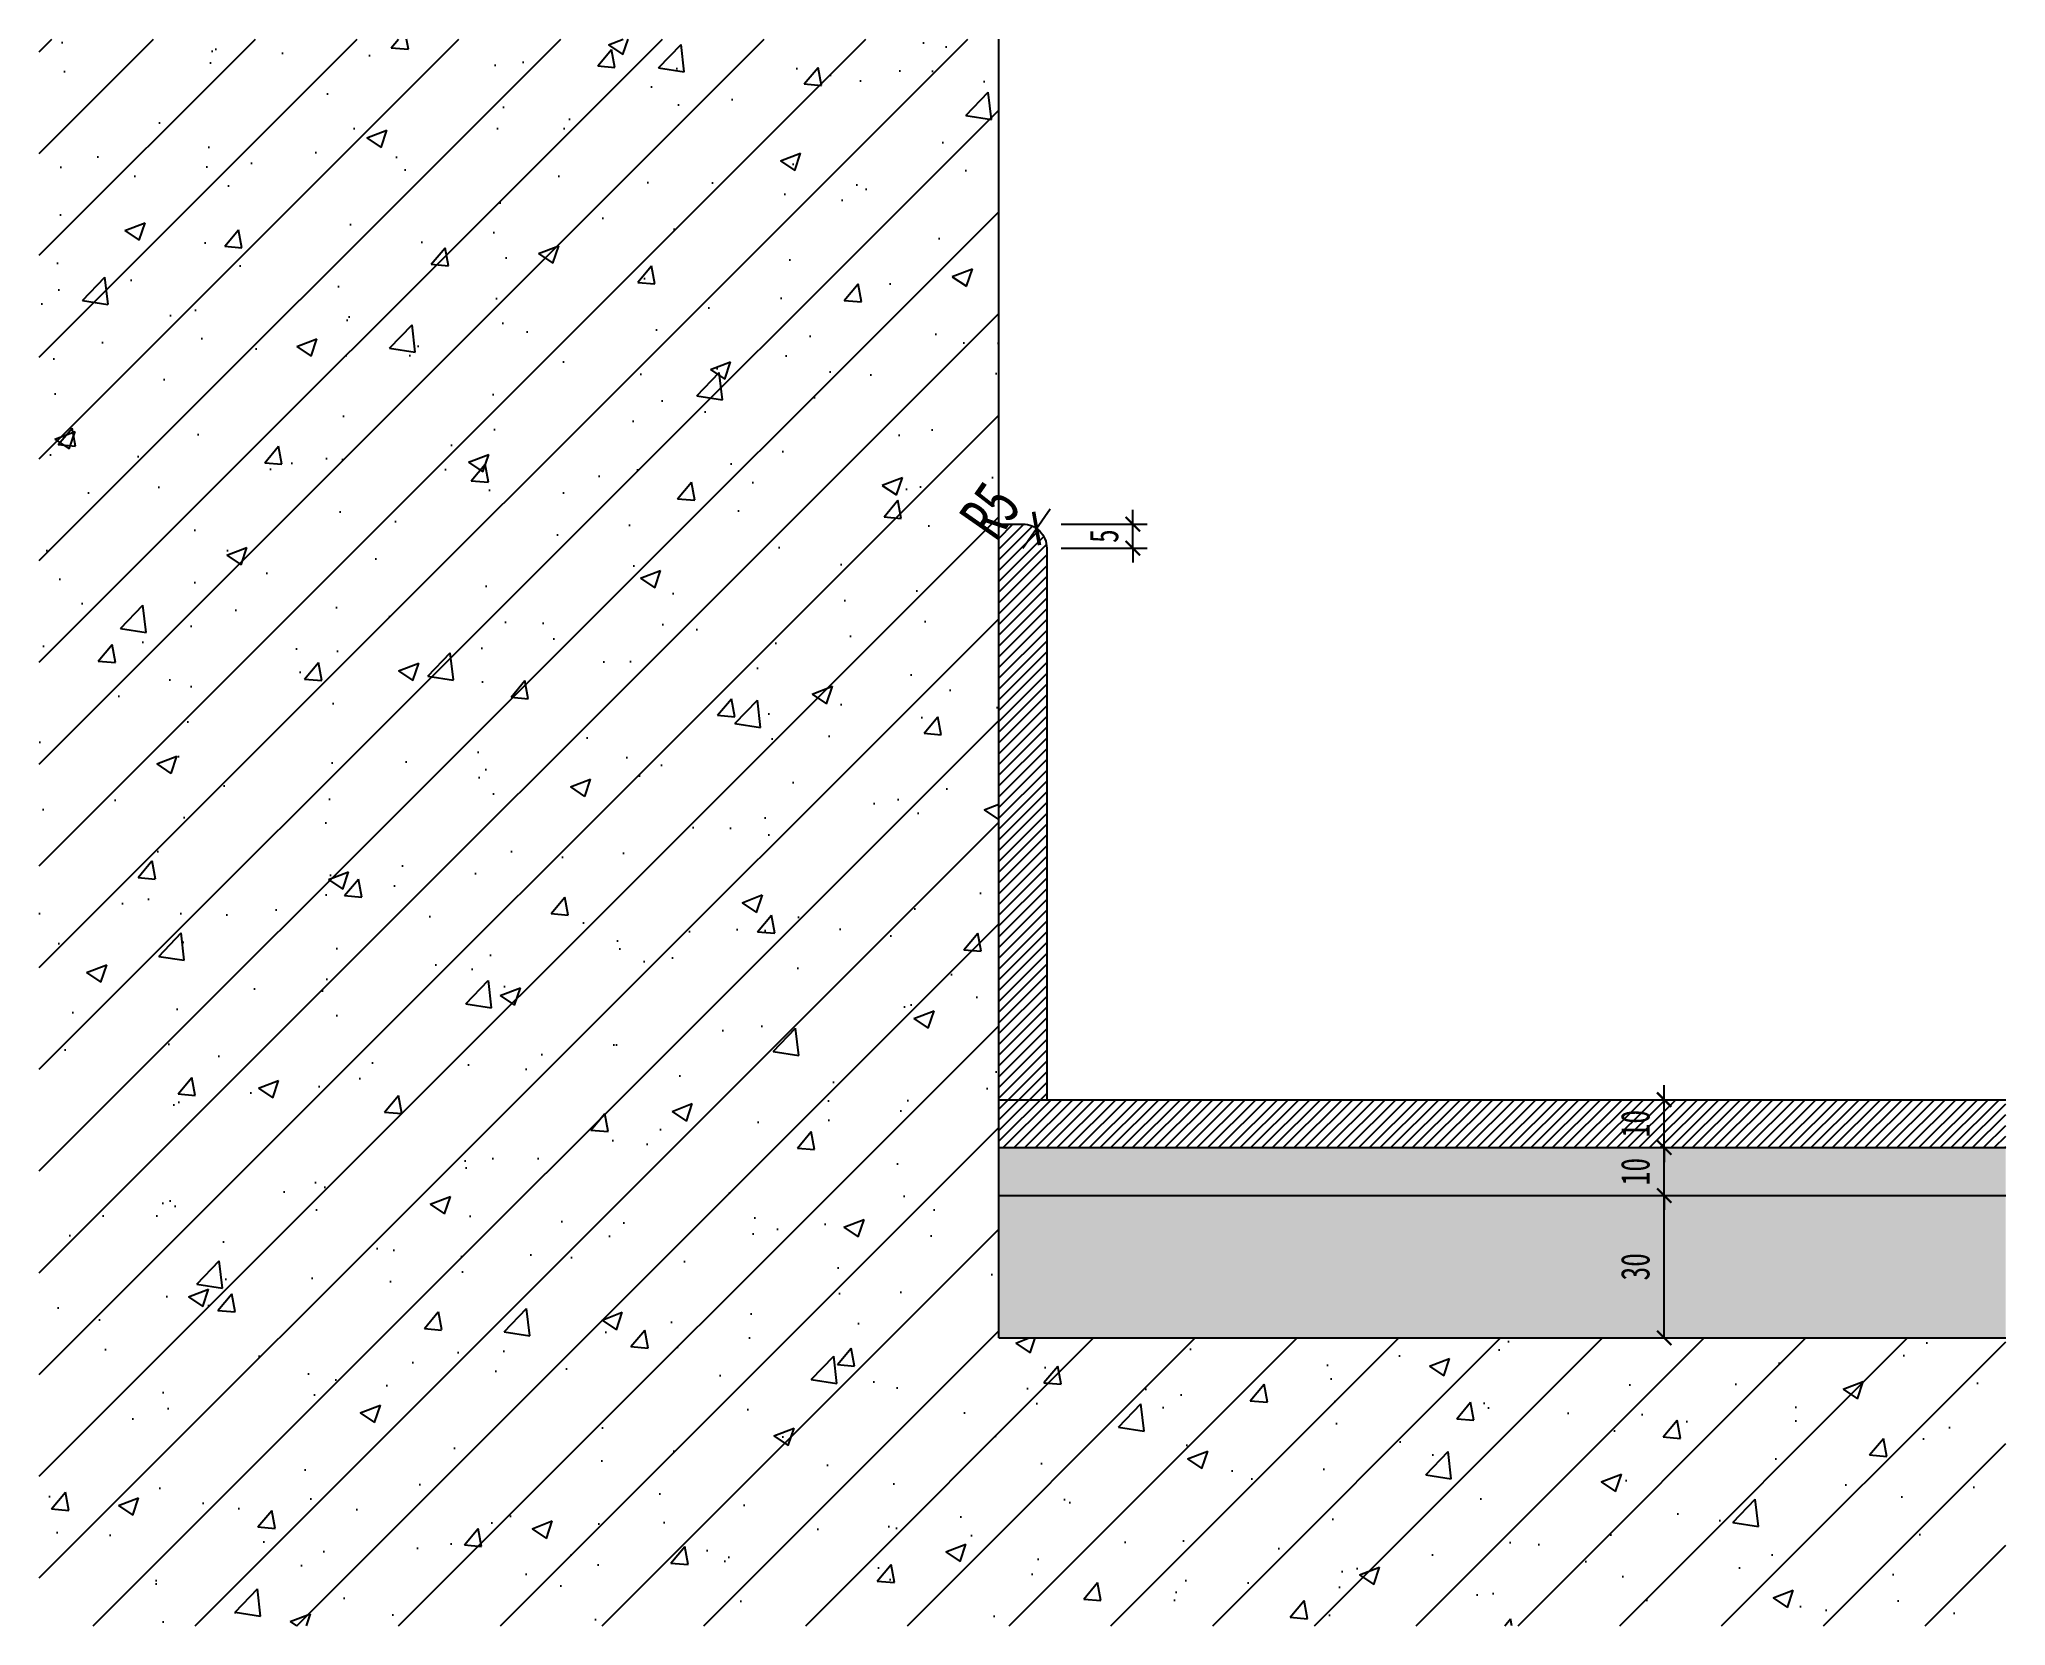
# Model space of a CAD drawing. Header units: millimetres. Extents: x 161920 to 181521, y -136232 to -127655.
# Drawn here: x 172736.4 to 173146.3, y -130467.8 to -130137.1 of the extents above; entities that cross this region are included whole.
import ezdxf

# ---------------------------------------------------------------- set-up
doc = ezdxf.new("R2010")
doc.units = ezdxf.units.MM
doc.header["$LTSCALE"] = 10
doc.header["$PDMODE"] = 3
for name, color, linetype in [('0-bh(填充)', 251, 'Continuous'), ('4-Norm(立面正常)', 134, 'Continuous'), ('4-Wide(立面宽线)', 4, 'Continuous'), ('I-DETL-6', 6, 'Continuous')]:
    doc.layers.add(name, color=color, linetype=linetype)
doc.styles.add('DIM', font='SimSun.ttf', dxfattribs={"width": 0.7})
doc.dimstyles.new('3', dxfattribs={"dimscale": 3, "dimtxt": 2, "dimasz": 1, "dimexe": 1, "dimexo": 1, "dimgap": 1, "dimtad": 1, "dimdec": 0, "dimzin": 0, "dimdsep": 46, "dimtxsty": 'DIM', "dimblk": 'ARCHTICK', "dimcen": 0, "dimclrd": 5, "dimclre": 5, "dimclrt": 35, "dimadec": 0, "dimazin": 0, "dimtfac": 0.5, "dimtdec": 0, "dimtix": 1, "dimtmove": 2, "dimatfit": 2, "dimldrblk": 'A', "dimfxl": 0, "dimtolj": 1, "dimtzin": 0, "dimlwd": -1, "dimlwe": -1, "dimarcsym": 0})
doc.dimstyles.new('5', dxfattribs={"dimscale": 5, "dimtxt": 2, "dimasz": 1, "dimexe": 1, "dimexo": 1, "dimgap": 1, "dimtad": 1, "dimdec": 0, "dimzin": 0, "dimdsep": 46, "dimtxsty": 'DIM', "dimblk": 'ARCHTICK', "dimcen": 0, "dimclrd": 5, "dimclre": 5, "dimclrt": 35, "dimadec": 0, "dimazin": 0, "dimtfac": 0.5, "dimtdec": 0, "dimtix": 1, "dimtmove": 2, "dimatfit": 2, "dimldrblk": 'A', "dimfxl": 0, "dimtolj": 1, "dimtzin": 0, "dimlwd": -1, "dimlwe": -1, "dimarcsym": 0})

msp = doc.modelspace()

# ---------------------------------------------------------------- blocks, each defined once
blk = doc.blocks.new('_ArchTick')
at = {"color": 0, "linetype": 'ByBlock', "const_width": 0.15}
blk.add_lwpolyline([(-0.5, -0.5), (0.5, 0.5)], dxfattribs=at)
blk = doc.blocks.new('*D32')
at = {"color": 5, "ltscale": 0.15}
for p, q in [((172949.39, -130238.16), (172967.34, -130238.16)), ((172964.34, -130238.16), (172964.34, -130235.16)), ((172964.34, -130243.16), (172964.34, -130238.16)), ((172949.39, -130243.16), (172967.34, -130243.16)), ((172964.34, -130243.16), (172964.34, -130246.16))]:
    blk.add_line(p, q, dxfattribs=at)
at = {"layer": 'Defpoints', "color": 0, "ltscale": 0.15}
for p in [(172946.39, -130238.16), (172964.34, -130238.16), (172946.39, -130243.16)]:
    blk.add_point(p, dxfattribs=at)
at = {"color": 5, "ltscale": 0.15, "xscale": 3, "yscale": 3, "zscale": 3}
for p, rotation in [((172964.34, -130238.16), 270), ((172964.34, -130243.16), 90)]:
    blk.add_blockref('_ArchTick', p, dxfattribs=dict(at, rotation=rotation))
at = {"color": 35, "ltscale": 0.15, "insert": (172958.34, -130240.66), "char_height": 6, "attachment_point": 5, "rotation": 90, "style": 'DIM'}
blk.add_mtext('\\A1;5', dxfattribs=at)
blk = doc.blocks.new('A')
for p, q in [((-1.435, 1.148), (-1.09, 1.437)), ((-1.435, 1.148), (-0.369, 0)), ((-1.09, 1.437), (0, 0)), ((-0.369, 0), (-2.127, 0)), ((-1.435, -1.148), (-0.369, 0)), ((-1.09, -1.437), (0, 0)), ((-1.435, -1.148), (-1.09, -1.437))]:
    blk.add_line(p, q)
for points in [[(-1.435, 1.148), (-1.09, 1.437), (-0.369, 0), (0, 0)], [(-1.435, -1.148), (-1.09, -1.437), (-0.369, 0), (0, 0)]]:
    blk.add_solid(points)
blk = doc.blocks.new('*D59')
at = {"color": 5, "ltscale": 0.15}
for p, q in [((173057.09, -130378.16), (173078.09, -130378.16)), ((173075.09, -130407.84), (173075.09, -130378.16)), ((173057.09, -130407.84), (173078.09, -130407.84))]:
    blk.add_line(p, q, dxfattribs=at)
at = {"layer": 'Defpoints', "color": 0, "ltscale": 0.15}
for p in [(173053.61, -130378.16), (173075.09, -130378.16), (173053.61, -130407.84)]:
    blk.add_point(p, dxfattribs=at)
at = {"color": 5, "ltscale": 0.15, "xscale": 3, "yscale": 3, "zscale": 3}
for p, rotation in [((173075.09, -130378.16), 90), ((173075.09, -130407.84), 270)]:
    blk.add_blockref('_ArchTick', p, dxfattribs=dict(at, rotation=rotation))
at = {"color": 35, "ltscale": 0.15, "insert": (173069.09, -130393), "char_height": 6, "attachment_point": 5, "rotation": 90, "style": 'DIM'}
blk.add_mtext('\\A1;30', dxfattribs=at)
blk = doc.blocks.new('*D60')
at = {"color": 5, "ltscale": 0.15}
for p, q in [((173075.09, -130368.16), (173075.09, -130365.16)), ((173065.58, -130368.16), (173078.09, -130368.16)), ((173075.09, -130378.16), (173075.09, -130368.16)), ((173057.09, -130378.16), (173078.09, -130378.16)), ((173075.09, -130378.16), (173075.09, -130381.16))]:
    blk.add_line(p, q, dxfattribs=at)
at = {"layer": 'Defpoints', "color": 0, "ltscale": 0.15}
for p in [(173062.58, -130368.16), (173075.09, -130368.16), (173053.61, -130378.16)]:
    blk.add_point(p, dxfattribs=at)
at = {"color": 5, "ltscale": 0.15, "xscale": 3, "yscale": 3, "zscale": 3}
for p, rotation in [((173075.09, -130368.16), 270), ((173075.09, -130378.16), 90)]:
    blk.add_blockref('_ArchTick', p, dxfattribs=dict(at, rotation=rotation))
at = {"color": 35, "ltscale": 0.15, "insert": (173069.09, -130373.16), "char_height": 6, "attachment_point": 5, "rotation": 90, "style": 'DIM'}
blk.add_mtext('\\A1;10', dxfattribs=at)
blk = doc.blocks.new('*D61')
at = {"color": 5, "ltscale": 0.15}
for p, q in [((173075.09, -130358.16), (173075.09, -130355.16)), ((173065.04, -130358.16), (173078.09, -130358.16)), ((173075.09, -130368.16), (173075.09, -130358.16)), ((173065.58, -130368.16), (173078.09, -130368.16)), ((173075.09, -130368.16), (173075.09, -130371.16))]:
    blk.add_line(p, q, dxfattribs=at)
at = {"layer": 'Defpoints', "color": 0, "ltscale": 0.15}
for p in [(173062.04, -130358.16), (173075.09, -130358.16), (173062.58, -130368.16)]:
    blk.add_point(p, dxfattribs=at)
at = {"color": 5, "ltscale": 0.15, "xscale": 3, "yscale": 3, "zscale": 3}
for p, rotation in [((173075.09, -130358.16), 270), ((173075.09, -130368.16), 90)]:
    blk.add_blockref('_ArchTick', p, dxfattribs=dict(at, rotation=rotation))
at = {"color": 35, "ltscale": 0.15, "insert": (173069.09, -130363.16), "char_height": 6, "attachment_point": 5, "rotation": 90, "style": 'DIM'}
blk.add_mtext('\\A1;10', dxfattribs=at)
blk = doc.blocks.new('*D87')
at = {"layer": '4-Wide(立面宽线)', "color": 5, "ltscale": 0.15}
for p, q in [((172944.26, -130239.06), (172947.13, -130234.96)), ((172941.39, -130243.16), (172944.26, -130239.06))]:
    blk.add_line(p, q, dxfattribs=at)
at = {"layer": 'Defpoints', "color": 0, "ltscale": 0.15}
for p in [(172944.26, -130239.06), (172941.39, -130243.16)]:
    blk.add_point(p, dxfattribs=at)
at = {"layer": '4-Wide(立面宽线)', "color": 5, "ltscale": 0.15, "xscale": 5, "yscale": 5, "zscale": 5, "rotation": 235.0293784059694}
blk.add_blockref('_ArchTick', (172944.26, -130239.06), dxfattribs=at)
at = {"layer": '4-Wide(立面宽线)', "color": 35, "ltscale": 0.15, "insert": (172934.63, -130235.38), "char_height": 10, "attachment_point": 5, "rotation": 55.0294, "style": 'DIM'}
blk.add_mtext('\\A1;R5', dxfattribs=at)

# ---------------------------------------------------------------- dimensions: what is measured, and where the dimension line sits
at = {"color": 1, "ltscale": 0.15}
for base, p1, p2, picture, middle in [((172964.34, -130238.16), (172946.39, -130243.16), (172946.39, -130238.16), '*D32', (172958.34, -130240.66)), ((173075.09, -130358.16), (173062.58, -130368.16), (173062.04, -130358.16), '*D61', (173069.09, -130363.16)), ((173075.09, -130368.16), (173053.61, -130378.16), (173062.58, -130368.16), '*D60', (173069.09, -130373.16)), ((173075.09, -130378.16), (173053.61, -130407.84), (173053.61, -130378.16), '*D59', (173069.09, -130393))]:
    dim = msp.add_linear_dim(base=base, p1=p1, p2=p2, angle=90, dimstyle='3', dxfattribs=at)
    dim.commit()
    dim.dimension.update_dxf_attribs({"geometry": picture, "text_midpoint": middle})
at = {"layer": '4-Wide(立面宽线)', "color": 251, "ltscale": 0.15}
dim = msp.add_radius_dim(center=(172941.39, -130243.16), mpoint=(172944.26, -130239.06), dimstyle='5', dxfattribs=at)
dim.commit()
dim.dimension.update_dxf_attribs({"geometry": '*D87', "text_midpoint": (172934.63, -130235.38)})

# ---------------------------------------------------------------- hatches: boundary and pattern name
at = {"layer": '0-bh(填充)'}
h = msp.add_hatch(dxfattribs=at)
h.set_pattern_fill('AN钢筋混凝土SC10', color=249, scale=6, style=0, pattern_type=2)
h.set_pattern_definition([(45, (170490.627, -137306.908), (-10.606602, 10.606602), []), (50, (170490.627, -137306.908), (43.03561, -3.76513), [4.5, -49.5]), (355, (170490.627, -137306.91), (-8.32508, 45.13153), [3.6, -39.6]), (100.4514, (170494.213, -137307.22), (34.71056, 41.36637), [3.8244, -42.06853]), (46.1842, (170490.627, -137294.91), (64.03446, -9.93114), [6.75, -74.25]), (96.6356, (170495.963, -137295.736), (56.07976, 58.44707), [5.7366, -63.1028]), (351.1842, (170490.63, -137294.91), (56.0797, 58.4471), [5.4, -59.4]), (21, (170496.627, -137297.908), (35.81442, -24.15713), [4.5, -49.5]), (326, (170496.627, -137297.91), (14.59892, 43.509), [3.6, -39.6]), (71.4514, (170499.61, -137299.92), (50.41336, 19.35183), [3.8244, -42.06853]), (37.5, (170490.627, -137306.908), (0.72959, 19.97363), [0, -39.12, 0, -40.2, 0, -39.75]), (7.5, (170490.627, -137306.908), (15.78417, 23.6647), [0, -22.92, 0, -38.22, 0, -15.15]), (327.5, (170477.247, -137306.908), (32.029346, -1.353292), [0, -15, 0, -46.8, 0, -62.1]), (317.5, (170471.247, -137306.908), (34.99117, 6.0063), [0, -19.5, 0, -31.08, 0, -44.1])])
h.paths.add_polyline_path([(173146.27, -130467.84), (173146.27, -130407.84), (172936.39, -130407.84), (172936.39, -130137.07), (172736.39, -130137.07), (172736.39, -130467.84)])
at = {"layer": '0-bh(填充)', "ltscale": 10}
h = msp.add_hatch(dxfattribs=at)
h.set_pattern_fill('ANSI31,_O', color=250)
h.set_pattern_definition([(45, (172942.3713, -130313.7176), (-1.122532, 1.122532), [])])
h.paths.add_polyline_path([(172936.39, -130358.16), (172936.39, -130368.16), (173146.27, -130368.16), (173146.27, -130358.16)])
edge = h.paths.add_edge_path()
edge.add_arc((172941.39, -130243.16), 5, 0, 90)
edge.add_line((172941.39, -130238.16), (172936.39, -130238.16))
edge.add_line((172936.39, -130238.16), (172936.39, -130358.16))
edge.add_line((172936.39, -130358.16), (172946.39, -130358.16))
edge.add_line((172946.39, -130358.16), (172946.39, -130243.16))
h = msp.add_hatch(dxfattribs=at)
h.set_pattern_fill('AR-SAND', color=250, scale=0.1)
h.set_pattern_definition([(142.5, (175167.5977, -137357.028), (0.1600031, 4.8941324), [0, -3.8608, 0, -4.318, 0, -4.1275]), (172.5, (175167.598, -137357.028), (-4.495233, 7.168251), [0, -2.0828, 0, -3.4798, 0, -1.3335]), (212.5, (175170.722, -137357.028), (-7.9099237, 0.0143718), [0, -1.27, 0, -4.572, 0, -5.969]), (222.5, (175170.722, -137357.028), (-7.6355645, 2.229293), [0, -0.635, 0, -2.9972, 0, -3.429])])
h.paths.add_polyline_path([(173146.27, -130407.96), (173146.27, -130368.16), (172936.39, -130368.16), (172936.39, -130407.96)])

# ---------------------------------------------------------------- linework, layer by layer
at = {"layer": '4-Norm(立面正常)', "color": 134}
msp.add_line((172936.39, -130378.16), (173146.27, -130378.16), dxfattribs=at)
at = {"layer": '4-Wide(立面宽线)', "color": 4}
for p, q in [((172936.39, -130358.16), (173146.27, -130358.16)), ((172936.39, -130368.16), (173146.27, -130368.16))]:
    msp.add_line(p, q, dxfattribs=at)
msp.add_lwpolyline([(172936.39, -130238.16), (172936.39, -130238.16), (172941.39, -130238.16, -0.414214), (172946.39, -130243.16), (172946.39, -130358.16)], format="xyb", dxfattribs=at)
at = {"layer": 'I-DETL-6'}
for q in [(172936.39, -130137.07), (173146.27, -130407.84)]:
    msp.add_line((172936.39, -130407.84), q, dxfattribs=at)

msp.set_redraw_order([(e.dxf.handle, doc.entitydb.next_handle()) for e in msp.query("TEXT MTEXT ATTDEF DIMENSION ARC_DIMENSION")])  # texts and dimensions are drawn at this point

doc.saveas('drawing.dxf')
